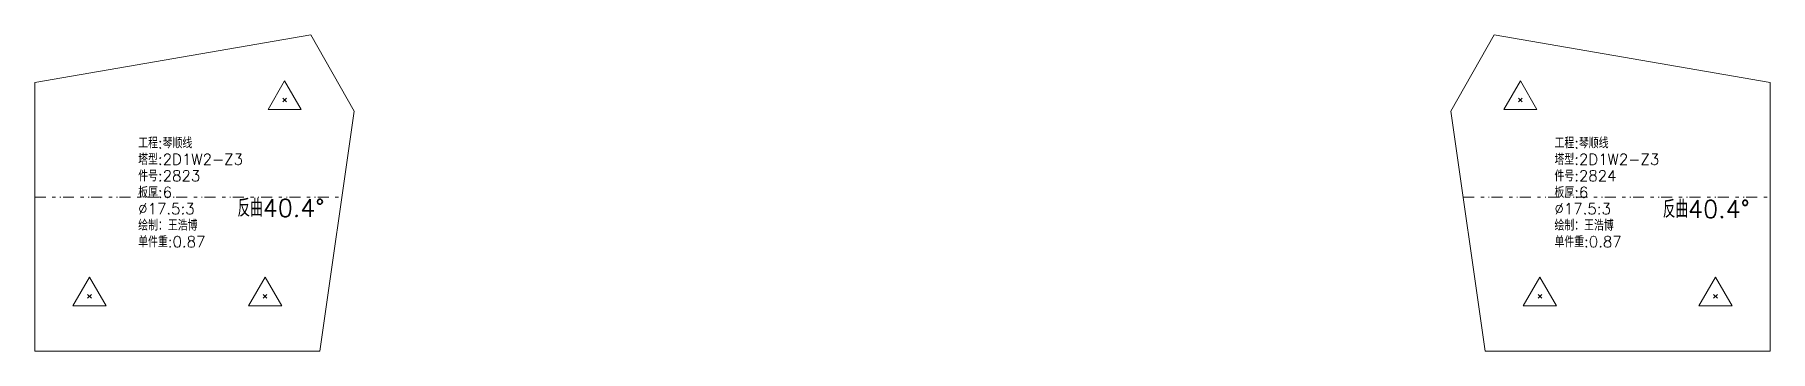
# Model space of a CAD drawing. Extents: x -580 to 8755, y 0 to 14723.
# Drawn here: x 0 to 791, y 2351 to 2495 of the extents above; entities that cross this region are included whole.
import ezdxf
from ezdxf.enums import TextEntityAlignment as Align

# ---------------------------------------------------------------- set-up
doc = ezdxf.new("R2010")
doc.units = 0
doc.header["$MEASUREMENT"] = 0
doc.linetypes.add('自定义线型', pattern=[12.9, 5, -3, 1.5, -2, 0.4, -1])
doc.layers.add('1', color=7, linetype='CONTINUOUS', lineweight=25)
doc.styles.get("Standard").update_dxf_attribs({"font": 'simplex.shx', "width": 0.7, "height": 3, "bigfont": 'gbhzfs.shx'})

msp = doc.modelspace()

# ---------------------------------------------------------------- texts
at = {"layer": '1', "color": 7, "linetype": 'Continuous', "lineweight": 18}
for s, p in [('工程:琴顺线', (47.17047, 2442.13721)), ('工程:琴顺线', (692.7029, 2442.13721)), ('塔型:2D1W2-Z3', (47.17047, 2434.63721)), ('塔型:2D1W2-Z3', (692.7029, 2434.63721)), ('件号:2823', (47.17047, 2427.13721)), ('件号:2824', (692.7029, 2427.13721)), ('板厚:6', (47.17047, 2419.63721)), ('板厚:6', (692.7029, 2419.63721)), ('%%c17.5:3', (47.17047, 2412.13721)), ('%%c17.5:3', (692.7029, 2412.13721)), ('绘制：王浩博', (47.17047, 2404.63721)), ('绘制：王浩博', (692.7029, 2404.63721)), ('单件重:0.87', (47.17047, 2397.13721)), ('单件重:0.87', (692.7029, 2397.13721))]:
    msp.add_text(s, height=5, dxfattribs=at).set_placement(p, align=Align.BOTTOM_LEFT)
at = {"layer": '1', "color": 7, "linetype": 'Continuous', "lineweight": 13}
for p in [(112.24637, 2410.08369), (761.88894, 2409.58594)]:
    msp.add_text('反曲40.4%%d', height=8, dxfattribs=at).set_placement(p, align=Align.BOTTOM_CENTER)

# ---------------------------------------------------------------- linework, layer by layer
at = {"layer": '1', "color": 7, "linetype": 'Continuous', "lineweight": 18}
for p, q in [((125.78337, 2495.38222), (0, 2473.67996)), ((145.53243, 2460.59753), (125.78337, 2495.38222)), ((665.28149, 2495.38222), (645.53243, 2460.59753)), ((791.06486, 2473.67996), (665.28149, 2495.38222)), ((0, 2473.67996), (0, 2351.26063)), ((791.06486, 2351.26063), (791.06486, 2473.67996)), ((130, 2351.26063), (145.53243, 2460.59753)), ((645.53243, 2460.59753), (661.06486, 2351.26063)), ((0, 2351.26063), (130, 2351.26063)), ((661.06486, 2351.26063), (791.06486, 2351.26063))]:
    msp.add_line(p, q, dxfattribs=at)
at = {"layer": '1', "color": 7, "linetype": 'Continuous', "lineweight": 13}
for p, q in [((113.91747, 2474.39671), (106.33997, 2461.27171)), ((121.49497, 2461.27171), (113.91747, 2474.39671)), ((677.14739, 2474.39671), (669.56989, 2461.27171)), ((684.72489, 2461.27171), (677.14739, 2474.39671)), ((106.33997, 2461.27171), (121.49497, 2461.27171)), ((113.04247, 2464.77171), (114.79247, 2466.52171)), ((114.79247, 2464.77171), (113.04247, 2466.52171)), ((669.56989, 2461.27171), (684.72489, 2461.27171)), ((676.27239, 2464.77171), (678.02239, 2466.52171)), ((678.02239, 2464.77171), (676.27239, 2466.52171)), ((25, 2385.01063), (17.4225, 2371.88563)), ((32.5775, 2371.88563), (25, 2385.01063)), ((105, 2385.01063), (97.4225, 2371.88563)), ((112.5775, 2371.88563), (105, 2385.01063)), ((686.06486, 2385.01063), (678.48736, 2371.88563)), ((693.64236, 2371.88563), (686.06486, 2385.01063)), ((766.06486, 2385.01063), (758.48736, 2371.88563)), ((773.64236, 2371.88563), (766.06486, 2385.01063)), ((24.125, 2375.38563), (25.875, 2377.13563)), ((25.875, 2375.38563), (24.125, 2377.13563)), ((104.125, 2375.38563), (105.875, 2377.13563)), ((105.875, 2375.38563), (104.125, 2377.13563)), ((685.18986, 2375.38563), (686.93986, 2377.13563)), ((686.93986, 2375.38563), (685.18986, 2377.13563)), ((765.18986, 2375.38563), (766.93986, 2377.13563)), ((766.93986, 2375.38563), (765.18986, 2377.13563)), ((17.4225, 2371.88563), (32.5775, 2371.88563)), ((97.4225, 2371.88563), (112.5775, 2371.88563)), ((678.48736, 2371.88563), (693.64236, 2371.88563)), ((758.48736, 2371.88563), (773.64236, 2371.88563))]:
    msp.add_line(p, q, dxfattribs=at)
at = {"layer": '1', "color": 190, "linetype": '自定义线型', "lineweight": 13}
for p, q in [((0, 2421.47029), (139.974, 2421.47029)), ((651.09085, 2421.47029), (791.06486, 2421.47029))]:
    msp.add_line(p, q, dxfattribs=at)

msp.set_redraw_order([(e.dxf.handle, doc.entitydb.next_handle()) for e in msp.query("TEXT MTEXT ATTDEF DIMENSION ARC_DIMENSION")])  # texts and dimensions are drawn at this point

doc.saveas('drawing.dxf')
